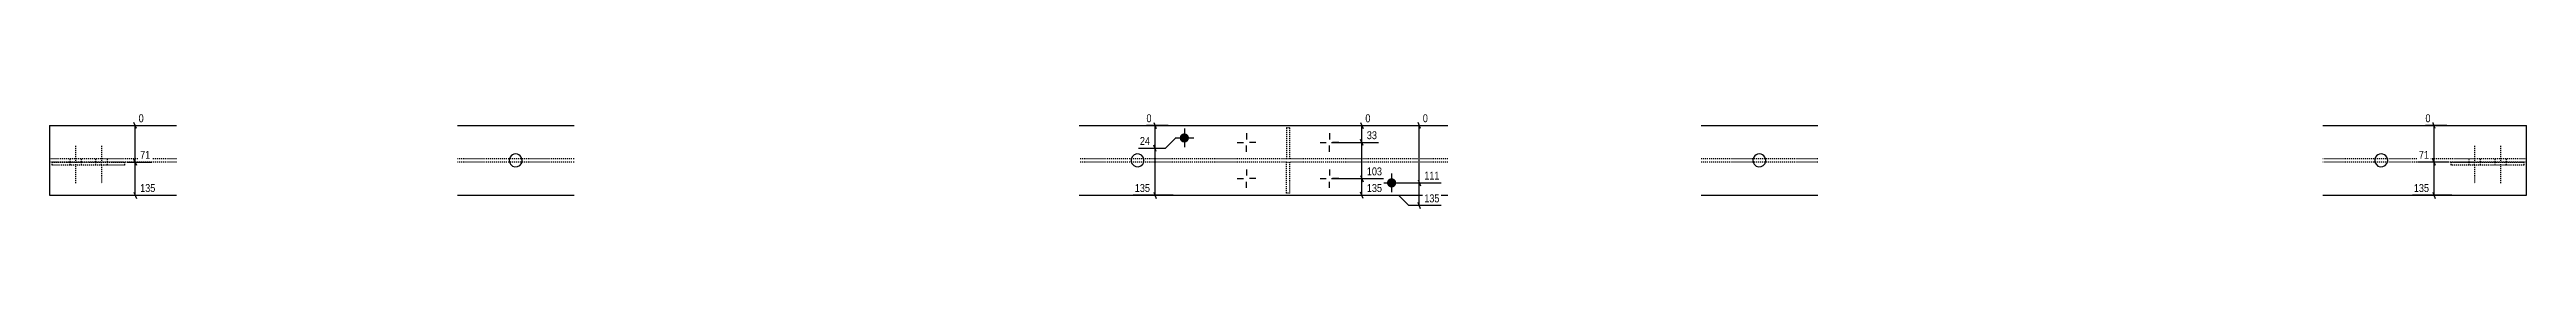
# Model space of a CAD drawing. Header units: millimetres. Extents: x 34 to 26273, y 6 to 1726.
# Drawn here: x 9418 to 14198, y 10 to 196 of the extents above; entities that cross this region are included whole.
import ezdxf

# ---------------------------------------------------------------- set-up
doc = ezdxf.new("R2010")
doc.units = ezdxf.units.MM
doc.linetypes.add('DXK_LINE_DOT2', pattern=[3.9198, 1.9599, -1.9599])
doc.layers.add('MÅLSÆTNING', color=7, linetype='Continuous')
doc.layers.add('STÅL', color=7, linetype='Continuous')
doc.styles.add('Arial Narrow', font='ARIALN.TTF', dxfattribs={"height": 0.2})

msp = doc.modelspace()

# ---------------------------------------------------------------- hatches: boundary and pattern name
at = {"layer": 'STÅL', "linetype": 'Continuous'}
for points in [[(11617.2, 146.6, -1), (11599.2, 146.6, -1)], [(12017.2, 59.6, -1), (11999.2, 59.6, -1)]]:
    msp.add_hatch(color=96, dxfattribs=at).paths.add_polyline_path(points)

# ---------------------------------------------------------------- linework, layer by layer
at = {"layer": 'MÅLSÆTNING', "color": 7, "linetype": 'Continuous'}
for p, q in [((9580.5, 170.6), (9599.9, 170.6)), ((9585.8, 164.6), (9581, 176.6)), ((11576.7, 170.6), (11535.1, 170.6)), ((11549.2, 176.6), (11554, 164.6)), ((11551.6, 126.6), (11551.6, 170.6)), ((11571.6, 126.6), (11591.6, 146.6)), ((11571.6, 126.6), (11591.6, 146.6)), ((11591.6, 146.6), (11604.2, 146.6)), ((11591.6, 146.6), (11604.2, 146.6)), ((11953.1, 131.8), (11948.3, 143.8)), ((12064, 164.6), (12059.2, 176.6)), ((12061.6, 59.6), (12061.6, 170.6)), ((14044.3, 170.6), (14003.3, 170.6)), ((14022.3, 164.6), (14017.5, 176.6)), ((9567.2, 99.8), (9615.5, 99.8)), ((9585.8, 93.8), (9581, 105.8)), ((9583.4, 35.6), (9583.4, 99.8)), ((11519.5, 126.6), (11571.6, 126.6)), ((11519.5, 126.6), (11571.6, 126.6)), ((11554, 120.6), (11549.2, 132.6)), ((11554, 120.6), (11549.2, 132.6)), ((11551.6, 35.6), (11551.6, 126.6)), ((11892.2, 137.8), (11982.9, 137.8)), ((11950.7, 67.8), (11950.7, 137.8)), ((14049.2, 99.8), (13987.7, 99.8)), ((14022.3, 93.8), (14017.5, 105.8)), ((14019.9, 35.6), (14019.9, 99.8)), ((11892.2, 67.8), (11992.6, 67.8)), ((11892.2, 67.8), (11992.6, 67.8)), ((11948.3, 73.8), (11953.1, 61.8)), ((11948.3, 73.8), (11953.1, 61.8)), ((11950.7, 35.6), (11950.7, 67.8)), ((12012.2, 59.6), (12103.5, 59.6)), ((12012.2, 59.6), (12103.5, 59.6)), ((12059.2, 65.6), (12064, 53.6)), ((12059.2, 65.6), (12064, 53.6)), ((12061.6, 15.6), (12061.6, 59.6)), ((9573.6, 35.6), (9625.2, 35.6)), ((9581, 41.6), (9585.8, 29.6)), ((11586.7, 35.6), (11509.7, 35.6)), ((11549.2, 41.6), (11554, 29.6)), ((11909, 35.6), (11992.6, 35.6)), ((11953.1, 29.6), (11948.3, 41.6)), ((12041.6, 15.6), (12021.6, 35.6)), ((12021.6, 35.6), (12032.2, 35.6)), ((12103.5, 15.6), (12041.6, 15.6)), ((12064, 9.6), (12059.2, 21.6)), ((14053.9, 35.6), (13978, 35.6)), ((14017.5, 41.6), (14022.3, 29.6))]:
    msp.add_line(p, q, dxfattribs=at)
at = {"layer": 'STÅL', "color": 2, "linetype": 'Continuous'}
for p, q in [((9418.2, 170.6), (9418.2, 35.6)), ((9418.2, 170.6), (9663.2, 170.6)), ((10205.4, 170.6), (10430.4, 170.6)), ((11405.4, 170.6), (12116.8, 170.6)), ((12605.4, 170.6), (12830.4, 170.6)), ((13805.4, 170.6), (14198.2, 170.6)), ((14198.2, 35.6), (14198.2, 170.6)), ((9418.2, 35.6), (9663.2, 35.6)), ((10205.4, 35.6), (10430.4, 35.6)), ((11405.4, 35.6), (12116.8, 35.6)), ((12605.4, 35.6), (12830.4, 35.6)), ((13805.4, 35.6), (14198.2, 35.6))]:
    msp.add_line(p, q, dxfattribs=at)
at = {"layer": 'STÅL', "color": 96, "linetype": 'Continuous'}
for p, q in [((11590.2, 146.6), (11626.2, 146.6)), ((11608.2, 164.6), (11608.2, 128.6)), ((11728.2, 155.8), (11728.2, 143.8)), ((11888.2, 155.8), (11888.2, 143.8)), ((11710.2, 137.8), (11722.2, 137.8)), ((11728.2, 119.8), (11728.2, 131.8)), ((11746.2, 137.8), (11734.2, 137.8)), ((11870.2, 137.8), (11882.2, 137.8)), ((11888.2, 119.8), (11888.2, 131.8)), ((11906.2, 137.8), (11894.2, 137.8)), ((11710.2, 67.8), (11722.2, 67.8)), ((11728.2, 85.8), (11728.2, 73.8)), ((11728.2, 49.8), (11728.2, 61.8)), ((11746.2, 67.8), (11734.2, 67.8)), ((11870.2, 67.8), (11882.2, 67.8)), ((11888.2, 85.8), (11888.2, 73.8)), ((11888.2, 49.8), (11888.2, 61.8)), ((11906.2, 67.8), (11894.2, 67.8)), ((11990.2, 59.6), (12026.2, 59.6)), ((12008.2, 77.6), (12008.2, 41.6))]:
    msp.add_line(p, q, dxfattribs=at)
at = {"layer": 'STÅL', "color": 7, "linetype": 'DXK_LINE_DOT2'}
for p, q in [((11811.2, 166.4), (11805.2, 166.4)), ((11805.2, 166.4), (11805.2, 106.4)), ((11811.2, 166.4), (11811.2, 106.4)), ((9663.2, 106.4), (9418.2, 106.4)), ((9663.2, 99.8), (9418.2, 99.8)), ((9423.2, 93.8), (9423.2, 99.8)), ((9423.2, 99.8), (9563.2, 99.8)), ((9518.2, 93.8), (9518.2, 99.8)), ((9563.2, 99.8), (9563.2, 93.8)), ((10430.4, 106.4), (10205.4, 106.4)), ((10430.4, 99.8), (10205.4, 99.8)), ((11805.2, 106.4), (11405.4, 106.4)), ((11805.2, 99.8), (11405.4, 99.8)), ((11811.2, 106.4), (11805.2, 106.4)), ((11805.2, 39.8), (11805.2, 99.8)), ((11805.2, 99.8), (11811.2, 99.8)), ((12116.8, 106.4), (11811.2, 106.4)), ((11811.2, 99.8), (11811.2, 39.8)), ((12116.8, 99.8), (11811.2, 99.8)), ((12830.4, 106.4), (12605.4, 106.4)), ((12830.4, 99.8), (12605.4, 99.8)), ((14198.2, 106.4), (13805.4, 106.4)), ((14198.2, 99.8), (13805.4, 99.8)), ((14053.2, 99.8), (14193.2, 99.8)), ((14053.2, 93.8), (14053.2, 99.8)), ((14098.2, 93.8), (14098.2, 99.8)), ((14193.2, 99.8), (14193.2, 93.8)), ((9563.2, 93.8), (9423.2, 93.8)), ((14193.2, 93.8), (14053.2, 93.8)), ((11811.2, 39.8), (11805.2, 39.8))]:
    msp.add_line(p, q, dxfattribs=at)
at = {"layer": 'STÅL', "color": 96, "linetype": 'DXK_LINE_DOT2'}
for p, q in [((9457.2, 106.4), (9457.2, 99.8)), ((9457.2, 99.8), (9457.2, 93.8)), ((9468.2, 131.4), (9468.2, 58.4)), ((9479.2, 106.4), (9479.2, 99.8)), ((9479.2, 99.8), (9479.2, 93.8)), ((9507.2, 106.4), (9507.2, 99.8)), ((9507.2, 99.8), (9507.2, 93.8)), ((9518.2, 131.4), (9518.2, 99.8)), ((9529.2, 106.4), (9529.2, 99.8)), ((9529.2, 99.8), (9529.2, 93.8)), ((14087.2, 106.4), (14087.2, 99.8)), ((14087.2, 99.8), (14087.2, 93.8)), ((14098.2, 131.4), (14098.2, 99.8)), ((14109.2, 106.4), (14109.2, 99.8)), ((14109.2, 99.8), (14109.2, 93.8)), ((14137.2, 106.4), (14137.2, 99.8)), ((14137.2, 99.8), (14137.2, 93.8)), ((14148.2, 131.4), (14148.2, 58.4)), ((14159.2, 106.4), (14159.2, 99.8)), ((14159.2, 99.8), (14159.2, 93.8)), ((9518.2, 93.8), (9518.2, 58.4)), ((14098.2, 93.8), (14098.2, 58.4))]:
    msp.add_line(p, q, dxfattribs=at)
at = {"layer": 'STÅL', "color": 2, "linetype": 'Continuous'}
for centre, start, end in [((10317.9, 103.1), 150.3737, 330.3737), ((10317.9, 103.1), 330.3737, 150.3737), ((11517.9, 103.1), 120.3737, 300.3737), ((11517.9, 103.1), 300.3737, 120.3737), ((12717.9, 103.1), 150.3737, 330.3737), ((12717.9, 103.1), 330.3737, 150.3737), ((13917.9, 103.1), 150.3737, 330.3737), ((13917.9, 103.1), 330.3737, 150.3737)]:
    msp.add_arc(centre, 12.5, start, end, dxfattribs=at)

# ---------------------------------------------------------------- next in the draw order: wipeouts: each hides what was drawn before it
at = {"color": 0, "linetype": 'Continuous'}
for points in [[(11548, 173.8), (11548, 196.2), (11531.9, 196.2), (11531.9, 173.8)], [(11983.1, 141), (11983.1, 163.4), (11957.2, 163.4), (11957.2, 141)], [(9615.8, 103), (9615.8, 125.4), (9589.9, 125.4), (9589.9, 103)], [(14013.3, 103), (14013.3, 125.4), (13987.4, 125.4), (13987.4, 103)], [(9625.5, 38.8), (9625.5, 61.2), (9589.9, 61.2), (9589.9, 38.8)], [(11545.1, 38.8), (11545.1, 61.2), (11509.4, 61.2), (11509.4, 38.8)], [(11992.9, 71), (11992.9, 93.4), (11957.2, 93.4), (11957.2, 71)], [(12103.7, 62.8), (12103.7, 85.2), (12068.1, 85.2), (12068.1, 62.8)], [(14013.3, 38.8), (14013.3, 61.2), (13977.7, 61.2), (13977.7, 38.8)]]:
    msp.add_wipeout(points, dxfattribs=at).dxf.layer = 'MÅLSÆTNING'

# ---------------------------------------------------------------- next in the draw order: linework, layer by layer
at = {"layer": 'MÅLSÆTNING', "color": 7, "linetype": 'Continuous'}
for p, q in [((9583.4, 99.8), (9583.4, 170.6)), ((11603.2, 170.6), (12078.1, 170.6)), ((11892.9, 170.6), (11967.3, 170.6)), ((11948.3, 176.6), (11953.1, 164.6)), ((11953.1, 131.8), (11948.3, 143.8)), ((11950.7, 137.8), (11950.7, 170.6)), ((14019.9, 99.8), (14019.9, 170.6)), ((9567.2, 99.8), (9615.5, 99.8)), ((9581, 105.8), (9585.8, 93.8)), ((11892.2, 137.8), (11982.9, 137.8)), ((14049.2, 99.8), (13987.7, 99.8)), ((14017.5, 105.8), (14022.3, 93.8))]:
    msp.add_line(p, q, dxfattribs=at)

# ---------------------------------------------------------------- next in the draw order: texts
at = {"layer": 'MÅLSÆTNING', "color": 3, "linetype": 'Continuous', "style": 'Arial Narrow'}
for s, height, p in [('0', 15.3, (11535.1, 177)), ('33', 15.27, (11960.4, 144.2)), ('71', 15.27, (9593.1, 106.2)), ('71', 15.27, (13990.6, 106.2)), ('135', 15.27, (9593.1, 42)), ('135', 15.27, (11512.6, 42)), ('111', 15.27, (12071.3, 66)), ('135', 15.27, (13980.9, 42))]:
    msp.add_text(s, height=height, dxfattribs=at).set_placement(p)

# ---------------------------------------------------------------- next in the draw order: wipeouts: each hides what was drawn before it
at = {"color": 0, "linetype": 'Continuous'}
for points in [[(11545.1, 129.8), (11545.1, 152.2), (11519.2, 152.2), (11519.2, 129.8)], [(11992.9, 38.8), (11992.9, 61.2), (11957.2, 61.2), (11957.2, 38.8)], [(12103.7, 18.8), (12103.7, 41.2), (12068.1, 41.2), (12068.1, 18.8)]]:
    msp.add_wipeout(points, dxfattribs=at).dxf.layer = 'MÅLSÆTNING'

# ---------------------------------------------------------------- next in the draw order: texts
at = {"layer": 'MÅLSÆTNING', "color": 3, "linetype": 'Continuous', "style": 'Arial Narrow'}
for s, p in [('24', (11522.4, 133)), ('103', (11960.4, 74.2)), ('135', (11960.4, 42)), ('135', (12071.3, 22))]:
    msp.add_text(s, height=15.27, dxfattribs=at).set_placement(p)

# ---------------------------------------------------------------- next in the draw order: wipeouts: each hides what was drawn before it
at = {"color": 0, "linetype": 'Continuous'}
for points in [[(9603.1, 173.8), (9603.1, 196.2), (9587, 196.2), (9587, 173.8)], [(11970.5, 173.8), (11970.5, 196.2), (11954.3, 196.2), (11954.3, 173.8)], [(12081.3, 173.8), (12081.3, 196.2), (12065.2, 196.2), (12065.2, 173.8)], [(14016.3, 173.8), (14016.3, 196.2), (14000.1, 196.2), (14000.1, 173.8)]]:
    msp.add_wipeout(points, dxfattribs=at).dxf.layer = 'MÅLSÆTNING'

# ---------------------------------------------------------------- next in the draw order: texts
at = {"layer": 'MÅLSÆTNING', "color": 3, "linetype": 'Continuous', "style": 'Arial Narrow'}
for p in [(9590.2, 177), (11957.5, 177), (12068.4, 177), (14003.3, 177)]:
    msp.add_text('0', height=15.3, dxfattribs=at).set_placement(p)

doc.saveas('drawing.dxf')
